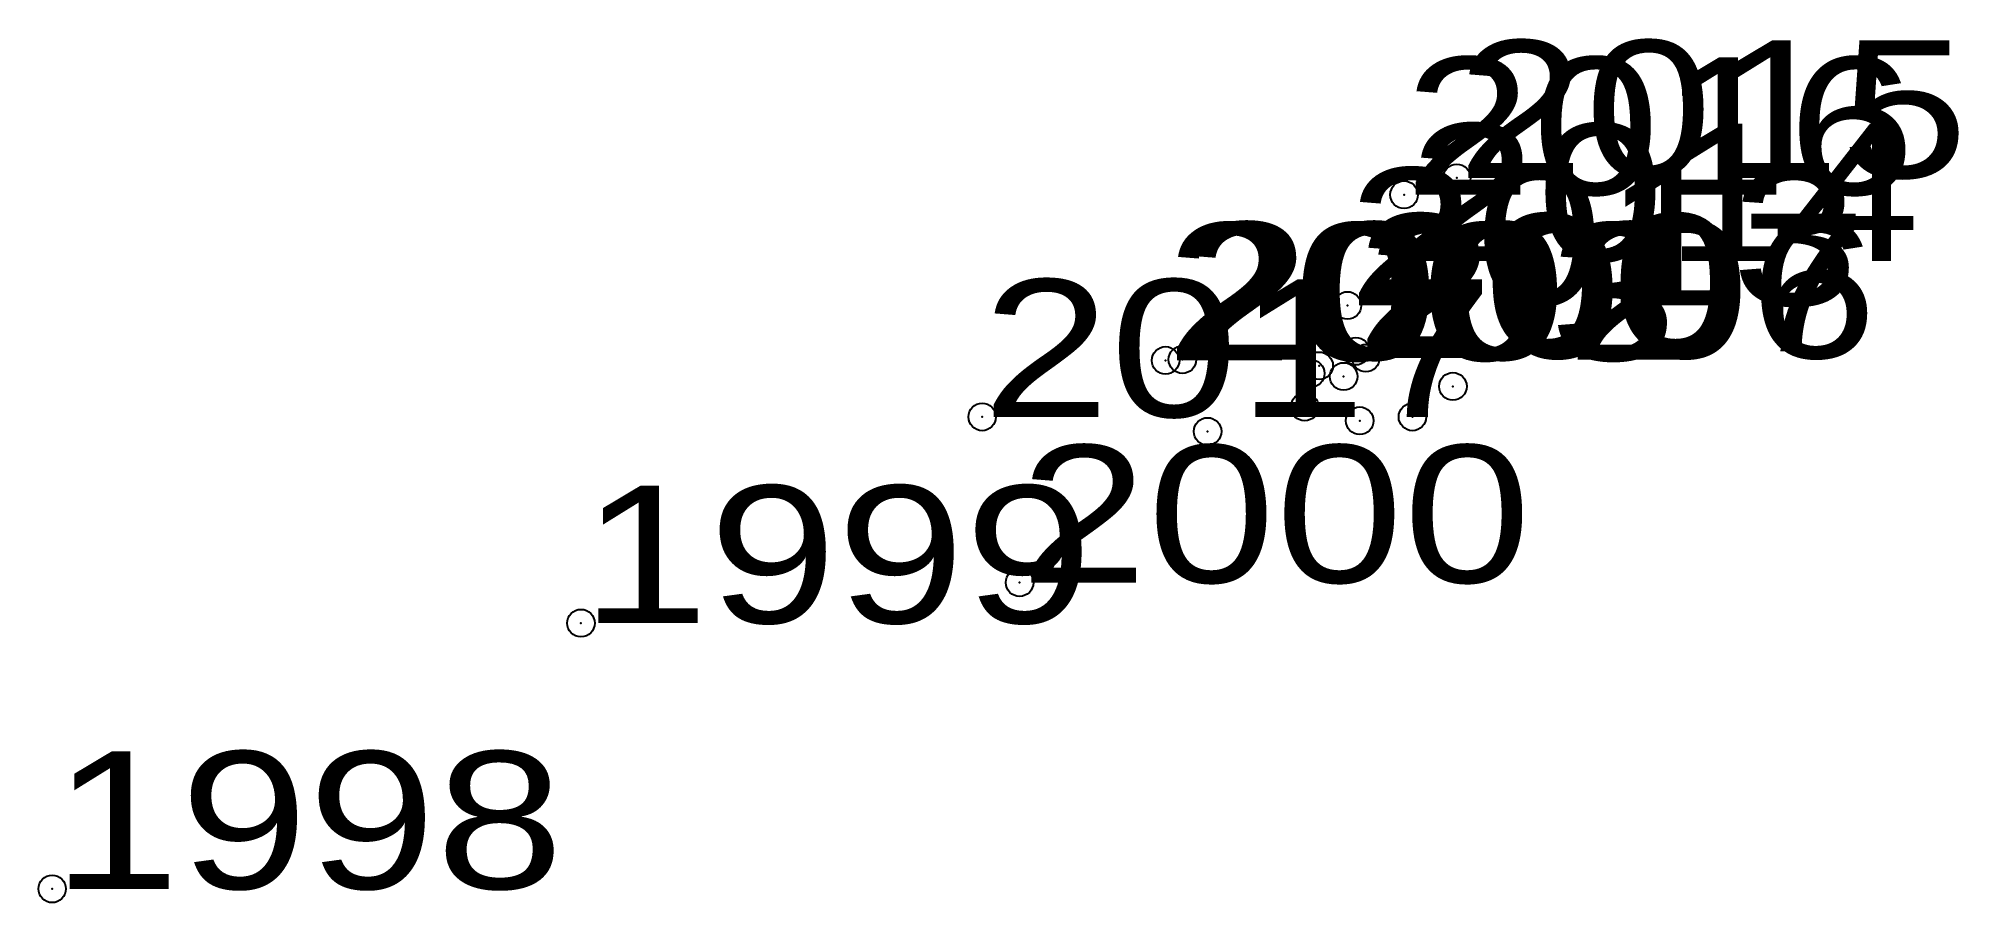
# Model space of a CAD drawing. Header units: metres. Extents: x 535239 to 555388, y 1816860 to 1852185.
# Drawn here: x 554627.37 to 554652.5, y 1818612.08 to 1818623.4 of the extents above; entities that cross this region are included whole.
import ezdxf

# ---------------------------------------------------------------- set-up
doc = ezdxf.new("R2010")
doc.units = ezdxf.units.M
doc.header["$LTSCALE"] = 0.72
doc.header["$PDMODE"] = 32
doc.header["$PDSIZE"] = 0.36
doc.layers.add('12', color=7, linetype='Continuous')
doc.layers.add('7', color=7, linetype='Continuous')

msp = doc.modelspace()

# ---------------------------------------------------------------- texts
at = {"layer": '12', "width": 1.25}
for s, p in [('2015', (554645.93, 1818621.57)), ('2015', (554645.93, 1818621.57)), ('2016', (554645.24, 1818621.35)), ('2016', (554645.24, 1818621.35)), ('2014', (554645.3, 1818620.48)), ('2014', (554645.3, 1818620.48)), ('2013', (554644.5, 1818619.9)), ('2013', (554644.5, 1818619.9)), ('2003', (554642.12, 1818619.18)), ('2003', (554642.12, 1818619.18)), ('2002', (554642.34, 1818619.19)), ('2002', (554642.34, 1818619.19)), ('2007', (554644.61, 1818619.3)), ('2007', (554644.61, 1818619.3)), ('2006', (554644.74, 1818619.21)), ('2006', (554644.74, 1818619.21)), ('2010', (554644.02, 1818619.01)), ('2010', (554644.02, 1818619.01)), ('2011', (554644.13, 1818619.11)), ('2011', (554644.13, 1818619.11)), ('2004', (554644.45, 1818618.97)), ('2004', (554644.45, 1818618.97)), ('2005', (554645.88, 1818618.84)), ('2005', (554645.88, 1818618.84)), ('2017', (554639.72, 1818618.44)), ('2017', (554639.72, 1818618.44)), ('2012', (554643.94, 1818618.57)), ('2012', (554643.94, 1818618.57)), ('2008', (554645.35, 1818618.44)), ('2008', (554645.35, 1818618.44)), ('2001', (554642.67, 1818618.25)), ('2001', (554642.67, 1818618.25)), ('2009', (554644.66, 1818618.39)), ('2009', (554644.66, 1818618.39)), ('2000', (554640.21, 1818616.27)), ('2000', (554640.21, 1818616.27)), ('1999', (554634.47, 1818615.74)), ('1999', (554634.47, 1818615.74)), ('1998', (554627.55, 1818612.26)), ('1998', (554627.55, 1818612.26))]:
    msp.add_text(s, height=1.8, dxfattribs=at).set_placement(p)

# ---------------------------------------------------------------- linework, layer by layer
at = {"layer": '7'}
for p in [(554645.24, 1818621.35), (554645.93, 1818621.57), (554645.3, 1818620.48), (554644.5, 1818619.9), (554642.12, 1818619.18), (554642.34, 1818619.19), (554644.13, 1818619.11), (554644.61, 1818619.3), (554644.74, 1818619.21), (554644.02, 1818619.01), (554644.45, 1818618.97), (554645.88, 1818618.84), (554643.94, 1818618.57), (554639.72, 1818618.44), (554644.66, 1818618.39), (554645.35, 1818618.44), (554642.67, 1818618.25), (554640.21, 1818616.27), (554634.47, 1818615.74), (554627.55, 1818612.26)]:
    msp.add_point(p, dxfattribs=at)

msp.set_redraw_order([(e.dxf.handle, doc.entitydb.next_handle()) for e in msp.query("TEXT MTEXT ATTDEF DIMENSION ARC_DIMENSION")])  # texts and dimensions are drawn at this point

doc.saveas('drawing.dxf')
